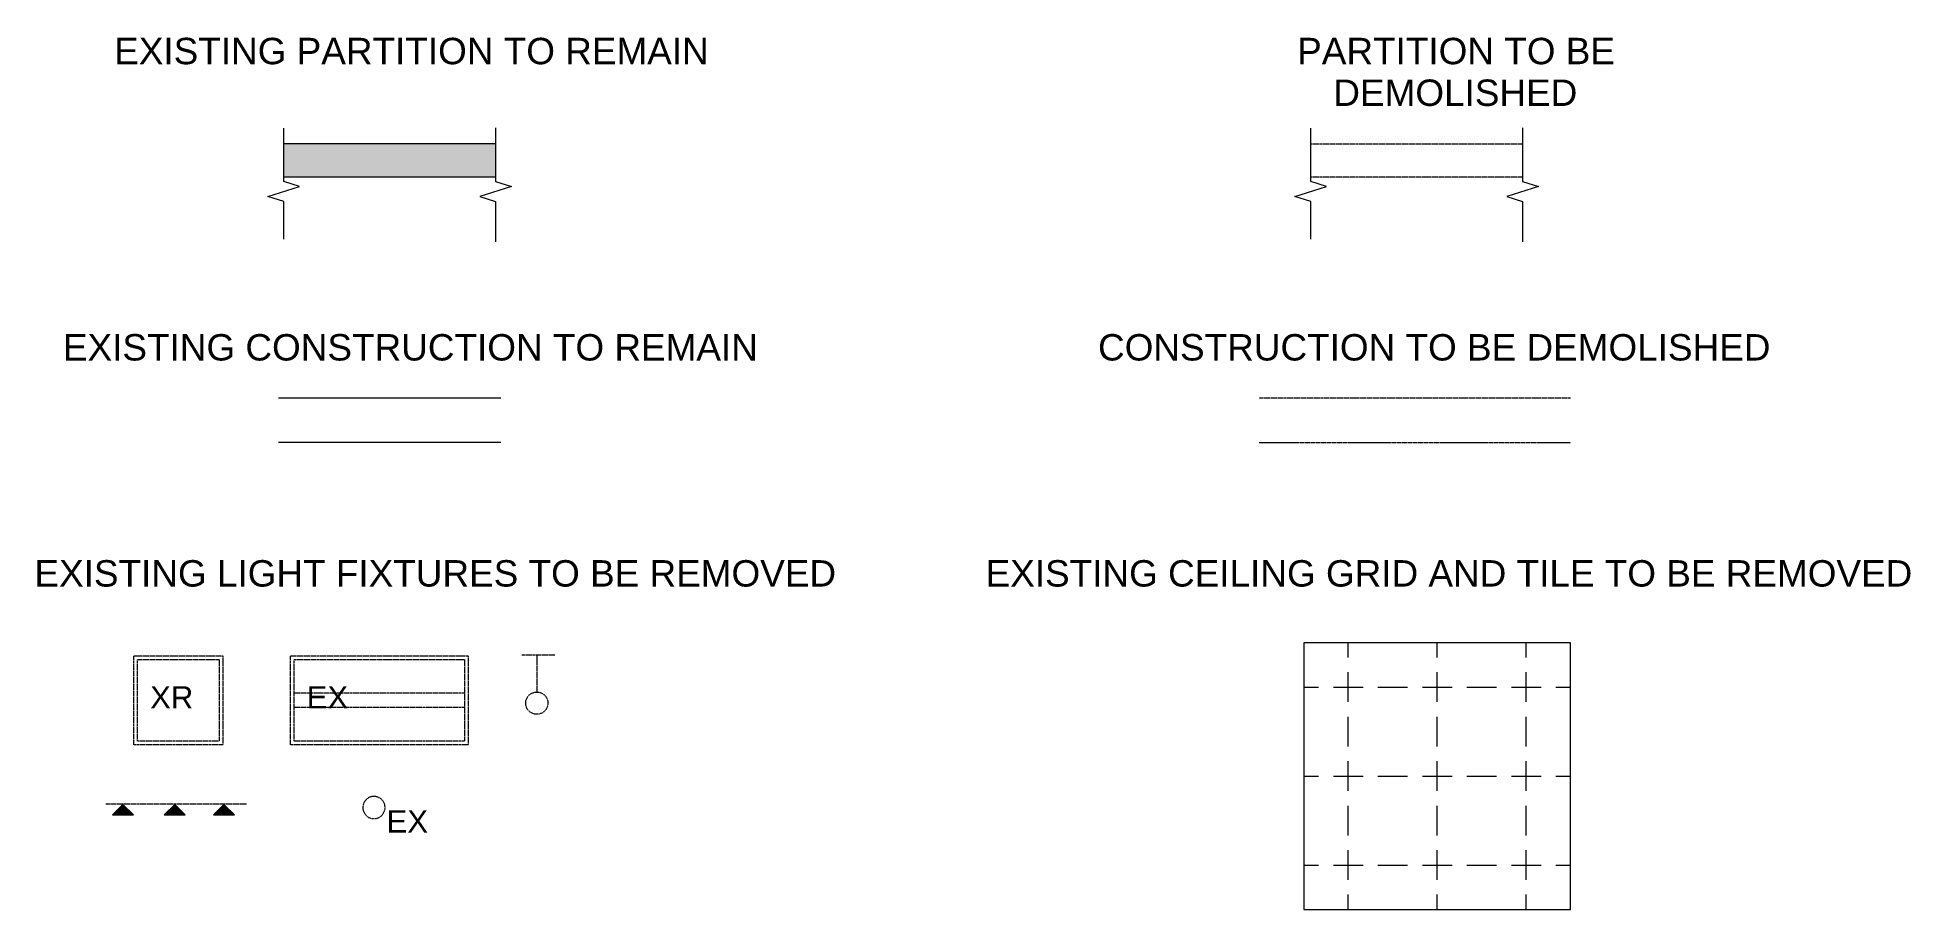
# Model space of a CAD drawing. Header units: inches. Extents: x 81 to 3222, y -575 to 685.
# Drawn here: x 2717 to 3222, y -152 to 83 of the extents above; entities that cross this region are included whole.
import ezdxf

# ---------------------------------------------------------------- set-up
doc = ezdxf.new("R2010")
doc.units = ezdxf.units.IN
doc.header["$MEASUREMENT"] = 0
for name, pattern in [('Demolished', [0.1875, 0.125, -0.0625]), ('Demolished 3_128_', [0.046875, 0.023437, -0.023437]), ('Demolished 3_16_', [0.28125, 0.1875, -0.09375]), ('Hidden 1_16_', [0.09375, 0.0625, -0.03125])]:
    doc.linetypes.add(name, pattern=pattern)
for name, color, linetype, lineweight in [('A-ANNO-NOTE', 131, 'Demolished', 9), ('A-DETL', 90, 'Continuous', 9), ('A-DETL-DEMO', 6, 'Demolished 3_16_', 9), ('A-DETL-GENF', 92, 'Continuous', 9), ('A-DETL-MEDM', 33, 'Continuous', 20), ('A-DETL-THIN', 151, 'Continuous', 9), ('E-LITE-EQPM', 33, 'Demolished', 9), ('G-ANNO-TEXT', 231, 'Continuous', 9)]:
    doc.layers.add(name, color=color, linetype=linetype, lineweight=lineweight)
doc.styles.add('Arial', font='arial.ttf', dxfattribs={"height": 6})
doc.styles.add('Arial_2', font='arial.ttf', dxfattribs={"height": 7.125})

msp = doc.modelspace()

# ---------------------------------------------------------------- texts
at = {"layer": 'G-ANNO-TEXT', "color": 7, "char_height": 7.125, "attachment_point": 1, "style": 'Arial_2'}
for s, insert, width in [('EXISTING PARTITION TO REMAIN', (2737.89, 83.22), 193.617), ('PARTITION TO BE ', (3056.97, 83.22), 106.959), ('DEMOLISHED', (3066.72, 71.97), 79.992), ('EXISTING CONSTRUCTION TO REMAIN', (2724.06, 3.27), 226.947), ('CONSTRUCTION TO BE DEMOLISHED', (3003.25, 3.27), 220.281), ('EXISTING LIGHT FIXTURES TO BE REMOVED', (2716.38, -57.73), 262.095), ('EXISTING CEILING GRID AND TILE TO BE REMOVED', (2972.92, -57.73), 302.697)]:
    msp.add_mtext(s, dxfattribs=dict(at, insert=insert, width=width))

# ---------------------------------------------------------------- blocks, each defined once
blk = doc.blocks.new('Family - ___-1150062-_A1002 - Ceiling Demolition Legend')
at = {"layer": 'E-LITE-EQPM', "linetype": 'Demolished 3_128_'}
for p, q in [((139.65, -83.56), (187.65, -83.56)), ((139.65, -107.56), (139.65, -83.56)), ((139.65, -107.56), (139.65, -83.56)), ((139.65, -83.56), (187.65, -83.56)), ((140.65, -106.56), (140.65, -84.56)), ((140.65, -84.56), (186.65, -84.56)), ((186.65, -84.56), (186.65, -106.56)), ((187.65, -83.56), (187.65, -107.56)), ((187.65, -83.56), (187.65, -107.56)), ((186.65, -93.65), (140.65, -93.65)), ((186.65, -97.48), (140.65, -97.48)), ((187.65, -107.56), (139.65, -107.56)), ((187.65, -107.56), (139.65, -107.56)), ((186.65, -106.56), (140.65, -106.56))]:
    blk.add_line(p, q, dxfattribs=at)
at = {"layer": 'A-ANNO-NOTE', "linetype": 'Demolished 3_128_', "insert": (144.06, -91.74), "char_height": 6, "width": 13.938, "attachment_point": 1, "style": 'Arial'}
blk.add_mtext('EX', dxfattribs=at)
blk = doc.blocks.new('Family - ___-1150147-_A1002 - Ceiling Demolition Legend')
at = {"layer": 'E-LITE-EQPM', "linetype": 'Demolished 3_128_'}
for start, end in [(0, 180), (180, 0)]:
    blk.add_arc((162.2, -124.49), 3, start, end, dxfattribs=at)
at = {"layer": 'A-ANNO-NOTE', "linetype": 'Demolished 3_128_', "insert": (165.6, -125.24), "char_height": 6, "width": 13.938, "attachment_point": 1, "style": 'Arial'}
blk.add_mtext('EX', dxfattribs=at)
blk = doc.blocks.new('Family - ___-2596323-_A1002 - Ceiling Demolition Legend')
at = {"layer": 'E-LITE-EQPM', "linetype": 'Demolished 3_128_'}
for p, q in [((97.42, -83.56), (121.42, -83.56)), ((97.42, -107.56), (97.42, -83.56)), ((97.42, -107.56), (97.42, -83.56)), ((97.42, -83.56), (121.42, -83.56)), ((98.42, -106.56), (98.42, -84.56)), ((98.42, -84.56), (120.42, -84.56)), ((120.42, -84.56), (120.42, -106.56)), ((121.42, -83.56), (121.42, -107.56)), ((121.42, -83.56), (121.42, -107.56)), ((121.42, -107.56), (97.42, -107.56)), ((121.42, -107.56), (97.42, -107.56)), ((120.42, -106.56), (98.42, -106.56))]:
    blk.add_line(p, q, dxfattribs=at)
at = {"layer": 'A-ANNO-NOTE', "linetype": 'Demolished 3_128_', "insert": (101.83, -91.74), "char_height": 6, "width": 14.544, "attachment_point": 1, "style": 'Arial'}
blk.add_mtext('XR', dxfattribs=at)
blk = doc.blocks.new('Break Line - Break Line-1149479-_A1002 - Ceiling Demolition Legend')
at = {"layer": 'A-DETL-MEDM'}
for p, q in [((137.89, 44.45), (137.89, 58.84)), ((133.62, 40.4), (142.16, 43.1)), ((142.16, 43.1), (137.89, 44.45)), ((137.89, 39.05), (133.62, 40.4)), ((137.89, 28.89), (137.89, 39.05))]:
    blk.add_line(p, q, dxfattribs=at)
blk = doc.blocks.new('Break Line - Break Line-1149617-_A1002 - Ceiling Demolition Legend')
at = {"layer": 'A-DETL-MEDM'}
for p, q in [((195.02, 58.95), (195.02, 44.45)), ((199.28, 43.1), (190.75, 40.4)), ((195.02, 44.45), (199.28, 43.1)), ((190.75, 40.4), (195.02, 39.05)), ((195.02, 39.05), (195.02, 28.18))]:
    blk.add_line(p, q, dxfattribs=at)

# ---------------------------------------------------------------- hatches: boundary and pattern name
at = {"layer": 'A-DETL-GENF'}
for color, points in [(55, [(2840.76, 45.69), (2840.76, 54.65), (2783.64, 54.65), (2783.64, 45.69), (2833.4, 45.69)]), (9, [(2743.06, -126.48), (2740.23, -123.66), (2737.41, -126.48)]), (9, [(2757.06, -126.48), (2754.23, -123.66), (2751.41, -126.48)]), (9, [(2767.17, -126.48), (2770.31, -126.48), (2767.48, -123.66), (2764.66, -126.48)])]:
    msp.add_hatch(color=color, dxfattribs=at).paths.add_polyline_path(points, flags=0)
h = msp.add_hatch(dxfattribs=at)
h.set_pattern_fill('FP_5', color=43, style=0, pattern_type=2)
h.set_pattern_definition([(0, (2950.72, -20.01), (24, 24), [4, -4, 8, -4, -4]), (0, (2950.72, -20.01), (24, 24), [-20, 4, 0]), (90, (2950.72, -20.01), (-24, 24), [4, -4, 8, -4, -4]), (90, (2950.72, -20.01), (-24, 24), [-20, 4, 0])])
h.paths.add_polyline_path([(3130.72, -152.01), (3130.72, -80.01), (3058.72, -80.01), (3058.72, -152.01)], flags=0)

# ---------------------------------------------------------------- linework, layer by layer
at = {"layer": 'A-DETL', "linetype": 'Hidden 1_16_', "lineweight": 20}
for p, q in [((3060.64, 54.65), (3117.76, 54.65)), ((3060.64, 45.69), (3117.76, 45.69))]:
    msp.add_line(p, q, dxfattribs=at)
at = {"layer": 'A-DETL', "linetype": 'Demolished 3_128_'}
for p, q in [((3130.72, -14.01), (3046.72, -14.01)), ((2847.88, -83.31), (2856.88, -83.31)), ((2851.88, -83.31), (2851.88, -93.31)), ((2735.65, -123.48), (2773.65, -123.48))]:
    msp.add_line(p, q, dxfattribs=at)
msp.add_circle((2851.88, -96.31), 3, dxfattribs=at)
at = {"layer": 'A-DETL-DEMO'}
msp.add_line((3046.72, -26.01), (3130.72, -26.01), dxfattribs=at)
at = {"layer": 'A-DETL-MEDM'}
for p, q in [((2840.76, 54.65), (2783.64, 54.65)), ((2783.64, 45.69), (2840.76, 45.69)), ((2842.2, -26.01), (2782.2, -26.01)), ((3130.72, -80.01), (3058.72, -80.01)), ((3058.72, -80.01), (3058.72, -152.01)), ((3130.72, -152.01), (3130.72, -80.01)), ((2740.23, -123.66), (2737.41, -126.48)), ((2743.06, -126.48), (2740.23, -123.66)), ((2754.23, -123.66), (2751.41, -126.48)), ((2757.06, -126.48), (2754.23, -123.66)), ((2767.48, -123.66), (2764.66, -126.48)), ((2770.31, -126.48), (2767.48, -123.66)), ((2737.41, -126.48), (2743.06, -126.48)), ((2751.41, -126.48), (2757.06, -126.48)), ((2764.66, -126.48), (2770.31, -126.48)), ((3058.72, -152.01), (3130.72, -152.01))]:
    msp.add_line(p, q, dxfattribs=at)
at = {"layer": 'A-DETL-THIN'}
msp.add_line((2842.2, -14.01), (2782.2, -14.01), dxfattribs=at)

# ---------------------------------------------------------------- block references
at = {"linetype": 'Demolished 3_128_', "lineweight": 9}
for name in ['Family - ___-2596323-_A1002 - Ceiling Demolition Legend', 'Family - ___-1150062-_A1002 - Ceiling Demolition Legend', 'Family - ___-1150147-_A1002 - Ceiling Demolition Legend']:
    msp.add_blockref(name, (2645.75, 0), dxfattribs=at)
at = {"layer": 'A-DETL-GENF'}
for name, p in [('Break Line - Break Line-1149479-_A1002 - Ceiling Demolition Legend', (2645.75, 0)), ('Break Line - Break Line-1149617-_A1002 - Ceiling Demolition Legend', (2645.75, 0)), ('Break Line - Break Line-1149479-_A1002 - Ceiling Demolition Legend', (2922.75, 0)), ('Break Line - Break Line-1149617-_A1002 - Ceiling Demolition Legend', (2922.75, 0))]:
    msp.add_blockref(name, p, dxfattribs=at)

msp.set_redraw_order([(e.dxf.handle, doc.entitydb.next_handle()) for e in msp.query("TEXT MTEXT ATTDEF DIMENSION ARC_DIMENSION")])  # texts and dimensions are drawn at this point

doc.saveas('drawing.dxf')
